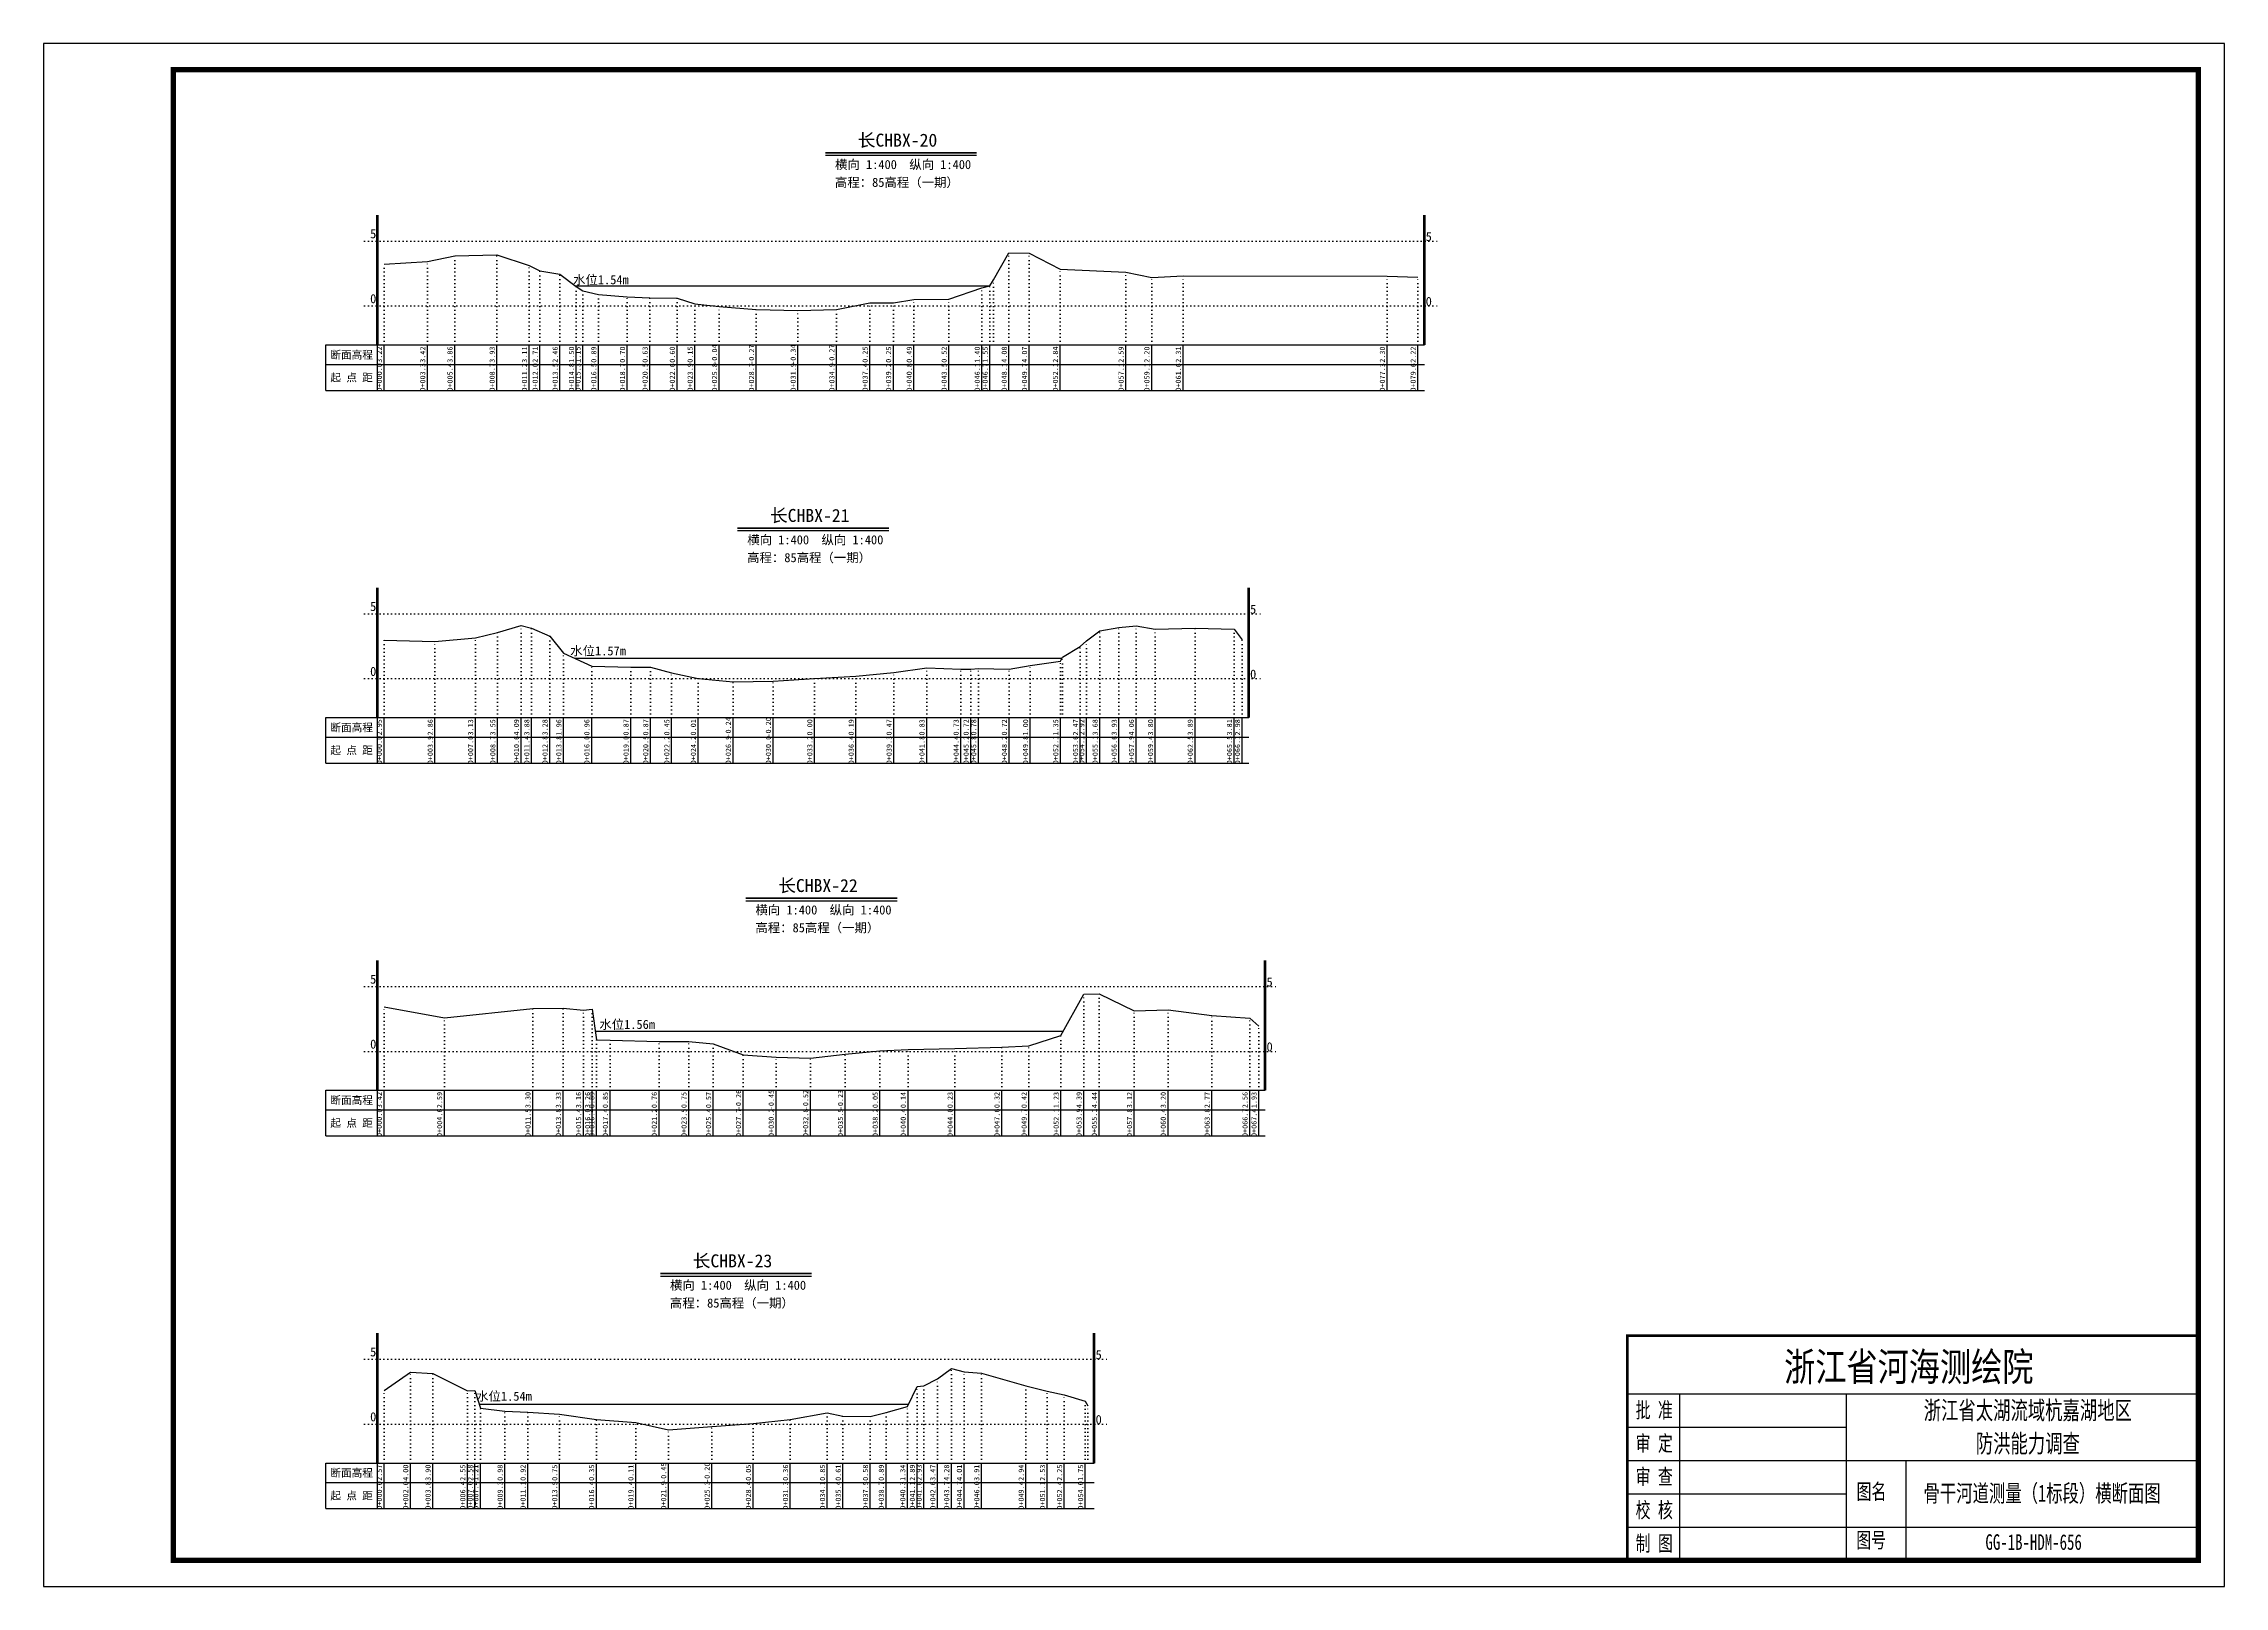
# Model space of a CAD drawing. Header units: millimetres. Extents: x 519117 to 522689, y 3371934 to 3372232.
# Drawn here: x 521368.3 to 521788.3, y 3371934.6 to 3372231.6 of the extents above; entities that cross this region are included whole.
import ezdxf
from ezdxf.enums import TextEntityAlignment as Align

# ---------------------------------------------------------------- set-up
doc = ezdxf.new("R2010")
doc.units = ezdxf.units.MM
doc.header["$LTSCALE"] = 0.4
doc.header["$MEASUREMENT"] = 0
doc.linetypes.add('X4', pattern=[1.6, 0, -1.6])
for name, color, linetype in [('DMX', 1, 'Continuous'), ('TEXT', 7, 'Continuous'), ('zdm1', 5, 'Continuous'), ('ZDMT5', 3, 'Continuous'), ('图框', 7, 'Continuous'), ('断面名称', 5, 'Continuous'), ('比例尺', 3, 'Continuous'), ('水位', 7, 'Continuous')]:
    doc.layers.add(name, color=color, linetype=linetype)
doc.styles.add('HDM', font='仿宋_GB2312.ttf')
doc.styles.add('tk2', font='SimSun.ttf', dxfattribs={"width": 0.8})

msp = doc.modelspace()

# ---------------------------------------------------------------- linework, layer by layer
at = {"lineweight": 100, "const_width": 0.5}
msp.add_lwpolyline([(521783.26, 3371982.88), (521673.26, 3371982.88), (521673.26, 3371939.6), (521783.26, 3371939.6), (521783.26, 3371982.88)], dxfattribs=at)
at = {"layer": 'DMX', "linetype": 'Continuous', "flags": 128}
for points in [[(521433.84, 3372189.15), (521442.19, 3372189.65), (521447.44, 3372190.75), (521455.57, 3372190.93), (521461.79, 3372188.88), (521463.84, 3372187.88), (521467.69, 3372187.25), (521470.84, 3372184.85), (521472.09, 3372183.98), (521475.14, 3372183.33), (521480.67, 3372182.85), (521485.02, 3372182.68), (521490.27, 3372182.6), (521493.69, 3372181.48), (521498.39, 3372181), (521505.52, 3372180.43), (521513.54, 3372180.25), (521520.99, 3372180.43), (521527.39, 3372181.73), (521531.92, 3372181.73), (521535.89, 3372182.33), (521542.62, 3372182.4), (521548.99, 3372184.6), (521550.52, 3372184.98), (521551.22, 3372186.15), (521554.19, 3372191.3), (521558.09, 3372191.28), (521564.04, 3372188.2), (521576.69, 3372187.58), (521581.67, 3372186.6), (521587.72, 3372186.88), (521627.02, 3372186.85), (521632.94, 3372186.65)], [(521433.84, 3372116.73), (521443.64, 3372116.5), (521451.42, 3372117.18), (521455.69, 3372118.23), (521460.24, 3372119.58), (521462.24, 3372119.05), (521465.74, 3372117.55), (521468.42, 3372114.25), (521473.82, 3372111.75), (521481.34, 3372111.53), (521485.14, 3372111.53), (521489.22, 3372110.48), (521494.32, 3372109.38), (521501.04, 3372108.75), (521508.77, 3372108.85), (521516.74, 3372109.35), (521524.72, 3372109.83), (521532.02, 3372110.53), (521538.34, 3372111.43), (521544.92, 3372111.18), (521546.84, 3372111.15), (521548.32, 3372111.3), (521554.22, 3372111.15), (521558.29, 3372111.85), (521564.12, 3372112.73), (521564.52, 3372113.48), (521567.92, 3372115.53), (521569.12, 3372116.65), (521571.69, 3372118.55), (521575.37, 3372119.18), (521578.69, 3372119.5), (521582.37, 3372118.85), (521590.02, 3372119.08), (521597.57, 3372118.88), (521599.12, 3372116.8)], [(521433.84, 3372046.15), (521445.44, 3372044.08), (521462.47, 3372045.85), (521468.32, 3372045.93), (521472.22, 3372045.5), (521473.94, 3372045.75), (521474.77, 3372039.83), (521477.37, 3372039.73), (521486.79, 3372039.5), (521492.52, 3372039.48), (521497.24, 3372039.03), (521503.02, 3372036.95), (521509.32, 3372036.48), (521515.94, 3372036.3), (521522.64, 3372037.03), (521529.34, 3372037.73), (521534.74, 3372037.95), (521543.77, 3372038.18), (521552.79, 3372038.4), (521558.02, 3372038.65), (521564.19, 3372040.68), (521568.59, 3372048.58), (521571.54, 3372048.7), (521578.32, 3372045.4), (521584.82, 3372045.6), (521593.27, 3372044.53), (521600.57, 3372044), (521602.29, 3372042.43)], [(521433.84, 3371972.28), (521438.92, 3371975.85), (521443.22, 3371975.6), (521449.92, 3371972.23), (521451.34, 3371972.3), (521452.42, 3371968.88), (521457.09, 3371968.3), (521461.52, 3371968.15), (521467.62, 3371967.73), (521474.72, 3371966.73), (521482.29, 3371966.13), (521488.59, 3371964.73), (521496.97, 3371965.35), (521504.92, 3371965.98), (521512.07, 3371966.75), (521519.19, 3371967.98), (521522.22, 3371967.38), (521527.47, 3371967.3), (521530.52, 3371968.08), (521534.64, 3371969.2), (521536.49, 3371973.08), (521537.82, 3371973.18), (521540.44, 3371974.53), (521543.09, 3371976.55), (521545.54, 3371975.88), (521548.89, 3371975.63), (521557.44, 3371973.2), (521561.57, 3371972.18), (521564.84, 3371971.48), (521568.89, 3371970.23), (521569.37, 3371969.33)]]:
    msp.add_lwpolyline(points, dxfattribs=at)
at = {"layer": 'TEXT', "color": 0}
for p, q in [((521673.26, 3371971.68, 0), (521783.26, 3371971.68, 0)), ((521683.35, 3371971.68, 0), (521683.35, 3371946.02, 0)), ((521715.43, 3371971.68, 0), (521715.43, 3371946.02, 0)), ((521673.26, 3371965.27, 0), (521715.43, 3371965.27, 0)), ((521673.26, 3371958.85, 0), (521715.43, 3371958.85, 0)), ((521715.43, 3371958.85, 0), (521783.26, 3371958.85, 0)), ((521726.92, 3371958.85, 0), (521726.92, 3371939.6, 0)), ((521673.26, 3371952.43, 0), (521715.43, 3371952.43, 0)), ((521673.26, 3371946.02, 0), (521783.26, 3371946.02, 0)), ((521683.35, 3371946.02, 0), (521683.35, 3371939.6, 0)), ((521715.43, 3371946.02, 0), (521715.43, 3371939.6, 0))]:
    msp.add_line(p, q, dxfattribs=at)
at = {"layer": 'zdm1', "linetype": 'Continuous'}
for p, q in [((521432.47, 3372173.6), (521432.47, 3372198.6)), ((521432.72, 3372173.6), (521432.72, 3372198.6)), ((521634.07, 3372173.6), (521634.07, 3372198.6)), ((521634.32, 3372173.6), (521634.32, 3372198.6)), ((521422.59, 3372164.85), (521422.59, 3372173.6)), ((521422.59, 3372173.6), (521433.84, 3372173.6)), ((521432.59, 3372164.85), (521432.59, 3372173.6)), ((521433.84, 3372173.6), (521634.19, 3372173.6)), ((521422.59, 3372169.85), (521634.19, 3372169.85)), ((521422.59, 3372164.85), (521634.19, 3372164.85)), ((521432.47, 3372101.85), (521432.47, 3372126.85)), ((521432.72, 3372101.85), (521432.72, 3372126.85)), ((521600.24, 3372101.85), (521600.24, 3372126.85)), ((521600.49, 3372101.85), (521600.49, 3372126.85)), ((521422.59, 3372093.1), (521422.59, 3372101.85)), ((521422.59, 3372101.85), (521433.84, 3372101.85)), ((521432.59, 3372093.1), (521432.59, 3372101.85)), ((521433.84, 3372101.85), (521600.37, 3372101.85)), ((521422.59, 3372098.1), (521600.37, 3372098.1)), ((521422.59, 3372093.1), (521600.37, 3372093.1)), ((521432.47, 3372030.1), (521432.47, 3372055.1)), ((521432.72, 3372030.1), (521432.72, 3372055.1)), ((521603.42, 3372030.1), (521603.42, 3372055.1)), ((521603.67, 3372030.1), (521603.67, 3372055.1)), ((521422.59, 3372021.35), (521422.59, 3372030.1)), ((521422.59, 3372030.1), (521433.84, 3372030.1)), ((521432.59, 3372021.35), (521432.59, 3372030.1)), ((521433.84, 3372030.1), (521603.54, 3372030.1)), ((521422.59, 3372026.35), (521603.54, 3372026.35)), ((521422.59, 3372021.35), (521603.54, 3372021.35)), ((521432.47, 3371958.35), (521432.47, 3371983.35)), ((521432.72, 3371958.35), (521432.72, 3371983.35)), ((521570.49, 3371958.35), (521570.49, 3371983.35)), ((521570.74, 3371958.35), (521570.74, 3371983.35)), ((521422.59, 3371949.6), (521422.59, 3371958.35)), ((521422.59, 3371958.35), (521433.84, 3371958.35)), ((521432.59, 3371949.6), (521432.59, 3371958.35)), ((521433.84, 3371958.35), (521570.62, 3371958.35)), ((521422.59, 3371954.6), (521570.62, 3371954.6)), ((521422.59, 3371949.6), (521570.62, 3371949.6))]:
    msp.add_line(p, q, dxfattribs=at)
at = {"layer": 'zdm1', "linetype": 'X4'}
for p, q in [((521430.09, 3372193.6), (521636.69, 3372193.6)), ((521430.09, 3372181.1), (521636.69, 3372181.1)), ((521430.09, 3372121.85), (521602.87, 3372121.85)), ((521430.09, 3372109.35), (521602.87, 3372109.35)), ((521430.09, 3372050.1), (521606.04, 3372050.1)), ((521430.09, 3372037.6), (521606.04, 3372037.6)), ((521430.09, 3371978.35), (521573.12, 3371978.35)), ((521430.09, 3371965.85), (521573.12, 3371965.85))]:
    msp.add_line(p, q, dxfattribs=at)
at = {"layer": 'zdm1', "linetype": 'Continuous', "flags": 128}
for points in [[(521432.59, 3372196.1, 0.25, 0.25, 0), (521432.59, 3372198.6, 0.25, 0.25, 0)], [(521634.19, 3372196.1, 0.25, 0.25, 0), (521634.19, 3372198.6, 0.25, 0.25, 0)], [(521432.59, 3372191.1, 0.25, 0.25, 0), (521432.59, 3372193.6, 0.25, 0.25, 0)], [(521634.19, 3372191.1, 0.25, 0.25, 0), (521634.19, 3372193.6, 0.25, 0.25, 0)], [(521432.59, 3372186.1, 0.25, 0.25, 0), (521432.59, 3372188.6, 0.25, 0.25, 0)], [(521634.19, 3372186.1, 0.25, 0.25, 0), (521634.19, 3372188.6, 0.25, 0.25, 0)], [(521432.59, 3372181.1, 0.25, 0.25, 0), (521432.59, 3372183.6, 0.25, 0.25, 0)], [(521634.19, 3372181.1, 0.25, 0.25, 0), (521634.19, 3372183.6, 0.25, 0.25, 0)], [(521432.59, 3372176.1, 0.25, 0.25, 0), (521432.59, 3372178.6, 0.25, 0.25, 0)], [(521634.19, 3372176.1, 0.25, 0.25, 0), (521634.19, 3372178.6, 0.25, 0.25, 0)], [(521432.59, 3372124.35, 0.25, 0.25, 0), (521432.59, 3372126.85, 0.25, 0.25, 0)], [(521600.37, 3372124.35, 0.25, 0.25, 0), (521600.37, 3372126.85, 0.25, 0.25, 0)], [(521432.59, 3372119.35, 0.25, 0.25, 0), (521432.59, 3372121.85, 0.25, 0.25, 0)], [(521600.37, 3372119.35, 0.25, 0.25, 0), (521600.37, 3372121.85, 0.25, 0.25, 0)], [(521432.59, 3372114.35, 0.25, 0.25, 0), (521432.59, 3372116.85, 0.25, 0.25, 0)], [(521600.37, 3372114.35, 0.25, 0.25, 0), (521600.37, 3372116.85, 0.25, 0.25, 0)], [(521432.59, 3372109.35, 0.25, 0.25, 0), (521432.59, 3372111.85, 0.25, 0.25, 0)], [(521600.37, 3372109.35, 0.25, 0.25, 0), (521600.37, 3372111.85, 0.25, 0.25, 0)], [(521432.59, 3372104.35, 0.25, 0.25, 0), (521432.59, 3372106.85, 0.25, 0.25, 0)], [(521600.37, 3372104.35, 0.25, 0.25, 0), (521600.37, 3372106.85, 0.25, 0.25, 0)], [(521432.59, 3372052.6, 0.25, 0.25, 0), (521432.59, 3372055.1, 0.25, 0.25, 0)], [(521603.54, 3372052.6, 0.25, 0.25, 0), (521603.54, 3372055.1, 0.25, 0.25, 0)], [(521432.59, 3372047.6, 0.25, 0.25, 0), (521432.59, 3372050.1, 0.25, 0.25, 0)], [(521603.54, 3372047.6, 0.25, 0.25, 0), (521603.54, 3372050.1, 0.25, 0.25, 0)], [(521432.59, 3372042.6, 0.25, 0.25, 0), (521432.59, 3372045.1, 0.25, 0.25, 0)], [(521603.54, 3372042.6, 0.25, 0.25, 0), (521603.54, 3372045.1, 0.25, 0.25, 0)], [(521432.59, 3372037.6, 0.25, 0.25, 0), (521432.59, 3372040.1, 0.25, 0.25, 0)], [(521603.54, 3372037.6, 0.25, 0.25, 0), (521603.54, 3372040.1, 0.25, 0.25, 0)], [(521432.59, 3372032.6, 0.25, 0.25, 0), (521432.59, 3372035.1, 0.25, 0.25, 0)], [(521603.54, 3372032.6, 0.25, 0.25, 0), (521603.54, 3372035.1, 0.25, 0.25, 0)], [(521432.59, 3371980.85, 0.25, 0.25, 0), (521432.59, 3371983.35, 0.25, 0.25, 0)], [(521570.62, 3371980.85, 0.25, 0.25, 0), (521570.62, 3371983.35, 0.25, 0.25, 0)], [(521432.59, 3371975.85, 0.25, 0.25, 0), (521432.59, 3371978.35, 0.25, 0.25, 0)], [(521570.62, 3371975.85, 0.25, 0.25, 0), (521570.62, 3371978.35, 0.25, 0.25, 0)], [(521432.59, 3371970.85, 0.25, 0.25, 0), (521432.59, 3371973.35, 0.25, 0.25, 0)], [(521570.62, 3371970.85, 0.25, 0.25, 0), (521570.62, 3371973.35, 0.25, 0.25, 0)], [(521432.59, 3371965.85, 0.25, 0.25, 0), (521432.59, 3371968.35, 0.25, 0.25, 0)], [(521570.62, 3371965.85, 0.25, 0.25, 0), (521570.62, 3371968.35, 0.25, 0.25, 0)], [(521432.59, 3371960.85, 0.25, 0.25, 0), (521432.59, 3371963.35, 0.25, 0.25, 0)], [(521570.62, 3371960.85, 0.25, 0.25, 0), (521570.62, 3371963.35, 0.25, 0.25, 0)]]:
    msp.add_lwpolyline(points, format="xyseb", dxfattribs=at)
at = {"layer": 'ZDMT5', "linetype": 'X4'}
for p, q in [((521433.84, 3372173.6), (521433.84, 3372189.15)), ((521442.19, 3372173.6), (521442.19, 3372189.65)), ((521447.44, 3372173.6), (521447.44, 3372190.75)), ((521455.57, 3372173.6), (521455.57, 3372190.93)), ((521461.79, 3372173.6), (521461.79, 3372188.88)), ((521554.19, 3372173.6), (521554.19, 3372191.3)), ((521558.09, 3372173.6), (521558.09, 3372191.28)), ((521463.84, 3372173.6), (521463.84, 3372187.88)), ((521467.69, 3372173.6), (521467.69, 3372187.25)), ((521470.84, 3372173.6), (521470.84, 3372184.85)), ((521548.99, 3372173.6), (521548.99, 3372184.6)), ((521550.52, 3372173.6), (521550.52, 3372184.98)), ((521551.22, 3372173.6), (521551.22, 3372186.15)), ((521564.04, 3372173.6), (521564.04, 3372188.2)), ((521576.69, 3372173.6), (521576.69, 3372187.58)), ((521581.67, 3372173.6), (521581.67, 3372186.6)), ((521587.72, 3372173.6), (521587.72, 3372186.88)), ((521627.02, 3372173.6), (521627.02, 3372186.85)), ((521632.94, 3372173.6), (521632.94, 3372186.65)), ((521472.09, 3372173.6), (521472.09, 3372183.98)), ((521475.14, 3372173.6), (521475.14, 3372183.33)), ((521480.67, 3372173.6), (521480.67, 3372182.85)), ((521485.02, 3372173.6), (521485.02, 3372182.68)), ((521490.27, 3372173.6), (521490.27, 3372182.6)), ((521493.69, 3372173.6), (521493.69, 3372181.48)), ((521498.39, 3372173.6), (521498.39, 3372181)), ((521505.52, 3372173.6), (521505.52, 3372180.43)), ((521513.54, 3372173.6), (521513.54, 3372180.25)), ((521520.99, 3372173.6), (521520.99, 3372180.43)), ((521527.39, 3372173.6), (521527.39, 3372181.73)), ((521531.92, 3372173.6), (521531.92, 3372181.73)), ((521535.89, 3372173.6), (521535.89, 3372182.33)), ((521542.62, 3372173.6), (521542.62, 3372182.4)), ((521451.42, 3372101.85), (521451.42, 3372117.18)), ((521455.69, 3372101.85), (521455.69, 3372118.23)), ((521460.24, 3372101.85), (521460.24, 3372119.58)), ((521462.24, 3372101.85), (521462.24, 3372119.05)), ((521465.74, 3372101.85), (521465.74, 3372117.55)), ((521571.69, 3372101.85), (521571.69, 3372118.55)), ((521575.37, 3372101.85), (521575.37, 3372119.18)), ((521578.69, 3372101.85), (521578.69, 3372119.5)), ((521582.37, 3372101.85), (521582.37, 3372118.85)), ((521590.02, 3372101.85), (521590.02, 3372119.08)), ((521597.57, 3372101.85), (521597.57, 3372118.88)), ((521433.84, 3372101.85), (521433.84, 3372116.73)), ((521443.64, 3372101.85), (521443.64, 3372116.5)), ((521468.42, 3372101.85), (521468.42, 3372114.25)), ((521564.52, 3372101.85), (521564.52, 3372113.48)), ((521567.92, 3372101.85), (521567.92, 3372115.53)), ((521569.12, 3372101.85), (521569.12, 3372116.65)), ((521599.12, 3372101.85), (521599.12, 3372116.8)), ((521473.82, 3372101.85), (521473.82, 3372111.75)), ((521481.34, 3372101.85), (521481.34, 3372111.53)), ((521485.14, 3372101.85), (521485.14, 3372111.53)), ((521489.22, 3372101.85), (521489.22, 3372110.48)), ((521494.32, 3372101.85), (521494.32, 3372109.38)), ((521501.04, 3372101.85), (521501.04, 3372108.75)), ((521508.77, 3372101.85), (521508.77, 3372108.85)), ((521516.74, 3372101.85), (521516.74, 3372109.35)), ((521524.72, 3372101.85), (521524.72, 3372109.83)), ((521532.02, 3372101.85), (521532.02, 3372110.53)), ((521538.34, 3372101.85), (521538.34, 3372111.43)), ((521544.92, 3372101.85), (521544.92, 3372111.18)), ((521546.84, 3372101.85), (521546.84, 3372111.15)), ((521548.32, 3372101.85), (521548.32, 3372111.3)), ((521554.22, 3372101.85), (521554.22, 3372111.15)), ((521558.29, 3372101.85), (521558.29, 3372111.85)), ((521564.12, 3372101.85), (521564.12, 3372112.73)), ((521433.84, 3372030.1), (521433.84, 3372046.15)), ((521462.47, 3372030.1), (521462.47, 3372045.85)), ((521468.32, 3372030.1), (521468.32, 3372045.93)), ((521473.94, 3372030.1), (521473.94, 3372045.75)), ((521568.59, 3372030.1), (521568.59, 3372048.58)), ((521571.54, 3372030.1), (521571.54, 3372048.7)), ((521584.82, 3372030.1), (521584.82, 3372045.6)), ((521445.44, 3372030.1), (521445.44, 3372044.08)), ((521472.22, 3372030.1), (521472.22, 3372045.5)), ((521578.32, 3372030.1), (521578.32, 3372045.4)), ((521593.27, 3372030.1), (521593.27, 3372044.53)), ((521600.57, 3372030.1), (521600.57, 3372044)), ((521602.29, 3372030.1), (521602.29, 3372042.43)), ((521474.77, 3372030.1), (521474.77, 3372039.83)), ((521477.37, 3372030.1), (521477.37, 3372039.73)), ((521486.79, 3372030.1), (521486.79, 3372039.5)), ((521492.52, 3372030.1), (521492.52, 3372039.48)), ((521497.24, 3372030.1), (521497.24, 3372039.03)), ((521529.34, 3372030.1), (521529.34, 3372037.73)), ((521534.74, 3372030.1), (521534.74, 3372037.95)), ((521543.77, 3372030.1), (521543.77, 3372038.18)), ((521552.79, 3372030.1), (521552.79, 3372038.4)), ((521558.02, 3372030.1), (521558.02, 3372038.65)), ((521564.19, 3372030.1), (521564.19, 3372040.68)), ((521503.02, 3372030.1), (521503.02, 3372036.95)), ((521509.32, 3372030.1), (521509.32, 3372036.48)), ((521515.94, 3372030.1), (521515.94, 3372036.3)), ((521522.64, 3372030.1), (521522.64, 3372037.03)), ((521438.92, 3371958.35), (521438.92, 3371975.85)), ((521443.22, 3371958.35), (521443.22, 3371975.6)), ((521540.44, 3371958.35), (521540.44, 3371974.53)), ((521543.09, 3371958.35), (521543.09, 3371976.55)), ((521545.54, 3371958.35), (521545.54, 3371975.88)), ((521548.89, 3371958.35), (521548.89, 3371975.63)), ((521433.84, 3371958.35), (521433.84, 3371972.28)), ((521449.92, 3371958.35), (521449.92, 3371972.23)), ((521451.34, 3371958.35), (521451.34, 3371972.3)), ((521536.49, 3371958.35), (521536.49, 3371973.08)), ((521537.82, 3371958.35), (521537.82, 3371973.18)), ((521557.44, 3371958.35), (521557.44, 3371973.2)), ((521561.57, 3371958.35), (521561.57, 3371972.18)), ((521564.84, 3371958.35), (521564.84, 3371971.48)), ((521568.89, 3371958.35), (521568.89, 3371970.23)), ((521452.42, 3371958.35), (521452.42, 3371968.88)), ((521457.09, 3371958.35), (521457.09, 3371968.3)), ((521461.52, 3371958.35), (521461.52, 3371968.15)), ((521467.62, 3371958.35), (521467.62, 3371967.73)), ((521474.72, 3371958.35), (521474.72, 3371966.73)), ((521482.29, 3371958.35), (521482.29, 3371966.13)), ((521504.92, 3371958.35), (521504.92, 3371965.98)), ((521512.07, 3371958.35), (521512.07, 3371966.75)), ((521519.19, 3371958.35), (521519.19, 3371967.98)), ((521522.22, 3371958.35), (521522.22, 3371967.38)), ((521527.47, 3371958.35), (521527.47, 3371967.3)), ((521530.52, 3371958.35), (521530.52, 3371968.08)), ((521534.64, 3371958.35), (521534.64, 3371969.2)), ((521569.37, 3371958.35), (521569.37, 3371969.33)), ((521488.59, 3371958.35), (521488.59, 3371964.73)), ((521496.97, 3371958.35), (521496.97, 3371965.35))]:
    msp.add_line(p, q, dxfattribs=at)
at = {"layer": 'ZDMT5', "linetype": 'Continuous'}
for p, q in [((521433.84, 3372164.85), (521433.84, 3372173.6)), ((521442.19, 3372164.85), (521442.19, 3372173.6)), ((521447.44, 3372164.85), (521447.44, 3372173.6)), ((521455.57, 3372164.85), (521455.57, 3372173.6)), ((521461.79, 3372164.85), (521461.79, 3372173.6)), ((521463.84, 3372164.85), (521463.84, 3372173.6)), ((521467.69, 3372164.85), (521467.69, 3372173.6)), ((521470.84, 3372164.85), (521470.84, 3372173.6)), ((521472.09, 3372164.85), (521472.09, 3372173.6)), ((521475.14, 3372164.85), (521475.14, 3372173.6)), ((521480.67, 3372164.85), (521480.67, 3372173.6)), ((521485.02, 3372164.85), (521485.02, 3372173.6)), ((521490.27, 3372164.85), (521490.27, 3372173.6)), ((521493.69, 3372164.85), (521493.69, 3372173.6)), ((521498.39, 3372164.85), (521498.39, 3372173.6)), ((521505.52, 3372164.85), (521505.52, 3372173.6)), ((521513.54, 3372164.85), (521513.54, 3372173.6)), ((521520.99, 3372164.85), (521520.99, 3372173.6)), ((521527.39, 3372164.85), (521527.39, 3372173.6)), ((521531.92, 3372164.85), (521531.92, 3372173.6)), ((521535.89, 3372164.85), (521535.89, 3372173.6)), ((521542.62, 3372164.85), (521542.62, 3372173.6)), ((521548.99, 3372164.85), (521548.99, 3372173.6)), ((521550.52, 3372164.85), (521550.52, 3372173.6)), ((521554.19, 3372164.85), (521554.19, 3372173.6)), ((521558.09, 3372164.85), (521558.09, 3372173.6)), ((521564.04, 3372164.85), (521564.04, 3372173.6)), ((521576.69, 3372164.85), (521576.69, 3372173.6)), ((521581.67, 3372164.85), (521581.67, 3372173.6)), ((521587.72, 3372164.85), (521587.72, 3372173.6)), ((521627.02, 3372164.85), (521627.02, 3372173.6)), ((521632.94, 3372164.85), (521632.94, 3372173.6)), ((521433.84, 3372093.1), (521433.84, 3372101.85)), ((521443.64, 3372093.1), (521443.64, 3372101.85)), ((521451.42, 3372093.1), (521451.42, 3372101.85)), ((521455.69, 3372093.1), (521455.69, 3372101.85)), ((521460.24, 3372093.1), (521460.24, 3372101.85)), ((521462.24, 3372093.1), (521462.24, 3372101.85)), ((521465.74, 3372093.1), (521465.74, 3372101.85)), ((521468.42, 3372093.1), (521468.42, 3372101.85)), ((521473.82, 3372093.1), (521473.82, 3372101.85)), ((521481.34, 3372093.1), (521481.34, 3372101.85)), ((521485.14, 3372093.1), (521485.14, 3372101.85)), ((521489.22, 3372093.1), (521489.22, 3372101.85)), ((521494.32, 3372093.1), (521494.32, 3372101.85)), ((521501.04, 3372093.1), (521501.04, 3372101.85)), ((521508.77, 3372093.1), (521508.77, 3372101.85)), ((521516.74, 3372093.1), (521516.74, 3372101.85)), ((521524.72, 3372093.1), (521524.72, 3372101.85)), ((521532.02, 3372093.1), (521532.02, 3372101.85)), ((521538.34, 3372093.1), (521538.34, 3372101.85)), ((521544.92, 3372093.1), (521544.92, 3372101.85)), ((521546.84, 3372093.1), (521546.84, 3372101.85)), ((521548.32, 3372093.1), (521548.32, 3372101.85)), ((521554.22, 3372093.1), (521554.22, 3372101.85)), ((521558.29, 3372093.1), (521558.29, 3372101.85)), ((521564.12, 3372093.1), (521564.12, 3372101.85)), ((521567.92, 3372093.1), (521567.92, 3372101.85)), ((521569.12, 3372093.1), (521569.12, 3372101.85)), ((521571.69, 3372093.1), (521571.69, 3372101.85)), ((521575.37, 3372093.1), (521575.37, 3372101.85)), ((521578.69, 3372093.1), (521578.69, 3372101.85)), ((521582.37, 3372093.1), (521582.37, 3372101.85)), ((521590.02, 3372093.1), (521590.02, 3372101.85)), ((521597.57, 3372093.1), (521597.57, 3372101.85)), ((521599.12, 3372093.1), (521599.12, 3372101.85)), ((521433.84, 3372021.35), (521433.84, 3372030.1)), ((521445.44, 3372021.35), (521445.44, 3372030.1)), ((521462.47, 3372021.35), (521462.47, 3372030.1)), ((521468.32, 3372021.35), (521468.32, 3372030.1)), ((521472.22, 3372021.35), (521472.22, 3372030.1)), ((521473.94, 3372021.35), (521473.94, 3372030.1)), ((521474.77, 3372021.35), (521474.77, 3372030.1)), ((521477.37, 3372021.35), (521477.37, 3372030.1)), ((521486.79, 3372021.35), (521486.79, 3372030.1)), ((521492.52, 3372021.35), (521492.52, 3372030.1)), ((521497.24, 3372021.35), (521497.24, 3372030.1)), ((521503.02, 3372021.35), (521503.02, 3372030.1)), ((521509.32, 3372021.35), (521509.32, 3372030.1)), ((521515.94, 3372021.35), (521515.94, 3372030.1)), ((521522.64, 3372021.35), (521522.64, 3372030.1)), ((521529.34, 3372021.35), (521529.34, 3372030.1)), ((521534.74, 3372021.35), (521534.74, 3372030.1)), ((521543.77, 3372021.35), (521543.77, 3372030.1)), ((521552.79, 3372021.35), (521552.79, 3372030.1)), ((521558.02, 3372021.35), (521558.02, 3372030.1)), ((521564.19, 3372021.35), (521564.19, 3372030.1)), ((521568.59, 3372021.35), (521568.59, 3372030.1)), ((521571.54, 3372021.35), (521571.54, 3372030.1)), ((521578.32, 3372021.35), (521578.32, 3372030.1)), ((521584.82, 3372021.35), (521584.82, 3372030.1)), ((521593.27, 3372021.35), (521593.27, 3372030.1)), ((521600.57, 3372021.35), (521600.57, 3372030.1)), ((521602.29, 3372021.35), (521602.29, 3372030.1)), ((521433.84, 3371949.6), (521433.84, 3371958.35)), ((521438.92, 3371949.6), (521438.92, 3371958.35)), ((521443.22, 3371949.6), (521443.22, 3371958.35)), ((521449.92, 3371949.6), (521449.92, 3371958.35)), ((521451.34, 3371949.6), (521451.34, 3371958.35)), ((521452.42, 3371949.6), (521452.42, 3371958.35)), ((521457.09, 3371949.6), (521457.09, 3371958.35)), ((521461.52, 3371949.6), (521461.52, 3371958.35)), ((521467.62, 3371949.6), (521467.62, 3371958.35)), ((521474.72, 3371949.6), (521474.72, 3371958.35)), ((521482.29, 3371949.6), (521482.29, 3371958.35)), ((521488.59, 3371949.6), (521488.59, 3371958.35)), ((521496.97, 3371949.6), (521496.97, 3371958.35)), ((521504.92, 3371949.6), (521504.92, 3371958.35)), ((521512.07, 3371949.6), (521512.07, 3371958.35)), ((521519.19, 3371949.6), (521519.19, 3371958.35)), ((521522.22, 3371949.6), (521522.22, 3371958.35)), ((521527.47, 3371949.6), (521527.47, 3371958.35)), ((521530.52, 3371949.6), (521530.52, 3371958.35)), ((521534.64, 3371949.6), (521534.64, 3371958.35)), ((521536.49, 3371949.6), (521536.49, 3371958.35)), ((521537.82, 3371949.6), (521537.82, 3371958.35)), ((521540.44, 3371949.6), (521540.44, 3371958.35)), ((521543.09, 3371949.6), (521543.09, 3371958.35)), ((521545.54, 3371949.6), (521545.54, 3371958.35)), ((521548.89, 3371949.6), (521548.89, 3371958.35)), ((521557.44, 3371949.6), (521557.44, 3371958.35)), ((521561.57, 3371949.6), (521561.57, 3371958.35)), ((521564.84, 3371949.6), (521564.84, 3371958.35)), ((521568.89, 3371949.6), (521568.89, 3371958.35))]:
    msp.add_line(p, q, dxfattribs=at)
at = {"layer": '图框', "flags": 128}
msp.add_lwpolyline([(521368.26, 3371934.6), (521788.26, 3371934.6), (521788.26, 3372231.6), (521368.26, 3372231.6)], close=True, dxfattribs=at)
at = {"layer": '图框', "const_width": 1, "flags": 128}
msp.add_lwpolyline([(521393.26, 3371939.6), (521783.26, 3371939.6), (521783.26, 3372226.6), (521393.26, 3372226.6)], close=True, dxfattribs=at)
at = {"layer": '比例尺', "color": 3, "linetype": 'Continuous', "lineweight": 40}
for p, q in [((521518.83, 3372210.6), (521547.95, 3372210.6)), ((521501.92, 3372138.35), (521531.04, 3372138.35)), ((521503.5, 3372067.1), (521532.63, 3372067.1)), ((521487.04, 3371994.85), (521516.17, 3371994.85))]:
    msp.add_line(p, q, dxfattribs=at)
at = {"layer": '比例尺', "color": 3, "linetype": 'Continuous'}
for p, q in [((521518.83, 3372210.1), (521547.95, 3372210.1)), ((521501.92, 3372137.85), (521531.04, 3372137.85)), ((521503.5, 3372066.6), (521532.63, 3372066.6)), ((521487.04, 3371994.35), (521516.17, 3371994.35))]:
    msp.add_line(p, q, dxfattribs=at)
at = {"layer": '水位', "color": 6, "linetype": 'Continuous'}
for p, q in [((521470.71, 3372184.95), (521550.5, 3372184.95)), ((521470.52, 3372113.28), (521564.41, 3372113.28)), ((521474.53, 3372041.5), (521564.65, 3372041.5)), ((521452.16, 3371969.7), (521534.88, 3371969.7))]:
    msp.add_line(p, q, dxfattribs=at)

# ---------------------------------------------------------------- texts
at = {"layer": 'TEXT', "color": 7, "ltscale": 8, "style": 'tk2'}
for tag, p, s, height, width in [('浙江省河海测绘院', (521703.48, 3371974.12, 0), '（单位名称）', 5.5, 0.8), ('批 准', (521674.88, 3371967.05, 0), '批准', 3, 0.7), ('审 定', (521674.88, 3371960.64, 0), '审定', 3, 0.7), ('审 查', (521674.88, 3371954.22, 0), '审 查', 3, 0.7), ('图名', (521717.42, 3371951.35, 0), '审查', 3, 0.7), ('校 核', (521674.88, 3371947.8, 0), '校 核', 3, 0.7), ('制 图', (521674.88, 3371941.39, 0), '制 图', 3, 0.7), ('图号', (521717.37, 3371942.02, 0), '图号', 3, 0.7)]:
    msp.add_attdef(tag, p, s, height=height, dxfattribs=dict(at, width=width))
at = {"layer": 'TEXT', "color": 0, "style": 'tk2', "width": 0.7}
for tag, text, height, p in [('浙江省太湖流域杭嘉湖地区', '浙江省太湖流域杭嘉湖地区', 3.5, (521750.41, 3371968.5, -206.67)), ('防洪能力调查', '防洪能力调查', 3.5, (521750.41, 3371962.11, -206.67)), ('骨干河道测量（1标段）横断面图', '骨干河道测量（1标段）横断面图', 3.3, (521753.16, 3371952.53, -206.67)), ('GG-1B-HDM-656', 'GG-1B-HDM-001', 3, (521751.53, 3371943.13, -206.67))]:
    msp.add_attdef(tag, text=text, height=height, dxfattribs=at).set_placement(p, align=Align.MIDDLE_CENTER)
at = {"layer": 'zdm1', "linetype": 'Continuous', "style": 'HDM'}
for s, p in [('5', (521432.34, 3372193.6)), ('0', (521432.34, 3372181.1)), ('5', (521432.34, 3372121.85)), ('0', (521432.34, 3372109.35)), ('5', (521432.34, 3372050.1)), ('0', (521432.34, 3372037.6)), ('5', (521432.34, 3371978.35)), ('0', (521432.34, 3371965.85))]:
    msp.add_text(s, height=1.75, dxfattribs=at).set_placement(p, align=Align.BOTTOM_RIGHT)
for s, p in [('5', (521634.44, 3372193.6)), ('0', (521634.44, 3372181.1)), ('5', (521600.62, 3372121.85)), ('0', (521600.62, 3372109.35)), ('5', (521603.79, 3372050.1)), ('0', (521603.79, 3372037.6)), ('5', (521570.87, 3371978.35)), ('0', (521570.87, 3371965.85))]:
    msp.add_text(s, height=1.75, dxfattribs=at).set_placement(p)
for s, p in [('断面高程', (521427.59, 3372171.73)), ('起 点 距', (521427.59, 3372167.35)), ('断面高程', (521427.59, 3372099.98)), ('起 点 距', (521427.59, 3372095.6)), ('断面高程', (521427.59, 3372028.23)), ('起 点 距', (521427.59, 3372023.85)), ('断面高程', (521427.59, 3371956.48)), ('起 点 距', (521427.59, 3371952.1))]:
    msp.add_text(s, height=1.5, dxfattribs=at).set_placement(p, align=Align.MIDDLE)
at = {"layer": 'ZDMT5', "linetype": 'Continuous', "style": 'HDM'}
for s, p in [('3.22', (521433.72, 3372171.73)), ('3.42', (521442.07, 3372171.73)), ('3.86', (521447.32, 3372171.73)), ('3.93', (521455.44, 3372171.73)), ('3.11', (521461.67, 3372171.73)), ('2.71', (521463.72, 3372171.73)), ('2.46', (521467.57, 3372171.73)), ('1.50', (521470.72, 3372171.73)), ('1.15', (521471.97, 3372171.73)), ('0.89', (521475.02, 3372171.73)), ('0.70', (521480.54, 3372171.73)), ('0.63', (521484.89, 3372171.73)), ('0.60', (521490.14, 3372171.73)), ('0.15', (521493.57, 3372171.73)), ('-0.04', (521498.27, 3372171.73)), ('-0.27', (521505.39, 3372171.73)), ('-0.34', (521513.42, 3372171.73)), ('-0.27', (521520.87, 3372171.73)), ('0.25', (521527.27, 3372171.73)), ('0.25', (521531.79, 3372171.73)), ('0.49', (521535.77, 3372171.73)), ('0.52', (521542.49, 3372171.73)), ('1.40', (521548.87, 3372171.73)), ('1.55', (521550.39, 3372171.73)), ('4.08', (521554.07, 3372171.73)), ('4.07', (521557.97, 3372171.73)), ('2.84', (521563.92, 3372171.73)), ('2.59', (521576.57, 3372171.73)), ('2.20', (521581.54, 3372171.73)), ('2.31', (521587.59, 3372171.73)), ('2.30', (521626.89, 3372171.73)), ('2.22', (521632.82, 3372171.73)), ('0+000.0', (521433.72, 3372167.35)), ('0+003.3', (521442.07, 3372167.35)), ('0+005.4', (521447.32, 3372167.35)), ('0+008.7', (521455.44, 3372167.35)), ('0+011.2', (521461.67, 3372167.35)), ('0+012.0', (521463.72, 3372167.35)), ('0+013.5', (521467.57, 3372167.35)), ('0+014.8', (521470.72, 3372167.35)), ('0+015.3', (521471.97, 3372167.35)), ('0+016.5', (521475.02, 3372167.35)), ('0+018.7', (521480.54, 3372167.35)), ('0+020.5', (521484.89, 3372167.35)), ('0+022.6', (521490.14, 3372167.35)), ('0+023.9', (521493.57, 3372167.35)), ('0+025.8', (521498.27, 3372167.35)), ('0+028.7', (521505.39, 3372167.35)), ('0+031.9', (521513.42, 3372167.35)), ('0+034.9', (521520.87, 3372167.35)), ('0+037.4', (521527.27, 3372167.35)), ('0+039.2', (521531.79, 3372167.35)), ('0+040.8', (521535.77, 3372167.35)), ('0+043.5', (521542.49, 3372167.35)), ('0+046.1', (521548.87, 3372167.35)), ('0+046.7', (521550.39, 3372167.35)), ('0+048.1', (521554.07, 3372167.35)), ('0+049.7', (521557.97, 3372167.35)), ('0+052.1', (521563.92, 3372167.35)), ('0+057.1', (521576.57, 3372167.35)), ('0+059.1', (521581.54, 3372167.35)), ('0+061.6', (521587.59, 3372167.35)), ('0+077.3', (521626.89, 3372167.35)), ('0+079.6', (521632.82, 3372167.35)), ('2.95', (521433.72, 3372099.98)), ('2.86', (521443.52, 3372099.98)), ('3.13', (521451.29, 3372099.98)), ('3.55', (521455.57, 3372099.98)), ('4.09', (521460.12, 3372099.98)), ('3.88', (521462.12, 3372099.98)), ('3.28', (521465.62, 3372099.98)), ('1.96', (521468.29, 3372099.98)), ('0.96', (521473.69, 3372099.98)), ('0.87', (521481.22, 3372099.98)), ('0.87', (521485.02, 3372099.98)), ('0.45', (521489.09, 3372099.98)), ('0.01', (521494.19, 3372099.98)), ('-0.24', (521500.92, 3372099.98)), ('-0.20', (521508.64, 3372099.98)), ('0.00', (521516.62, 3372099.98)), ('0.19', (521524.59, 3372099.98)), ('0.47', (521531.89, 3372099.98)), ('0.83', (521538.22, 3372099.98)), ('0.73', (521544.79, 3372099.98)), ('0.72', (521546.72, 3372099.98)), ('0.78', (521548.19, 3372099.98)), ('0.72', (521554.09, 3372099.98)), ('1.00', (521558.17, 3372099.98)), ('1.35', (521563.99, 3372099.98)), ('2.47', (521567.79, 3372099.98)), ('2.92', (521568.99, 3372099.98)), ('3.68', (521571.57, 3372099.98)), ('3.93', (521575.24, 3372099.98)), ('4.06', (521578.57, 3372099.98)), ('3.80', (521582.24, 3372099.98)), ('3.89', (521589.89, 3372099.98)), ('3.81', (521597.44, 3372099.98)), ('2.98', (521598.99, 3372099.98)), ('0+000.0', (521433.72, 3372095.6)), ('0+003.9', (521443.52, 3372095.6)), ('0+007.0', (521451.29, 3372095.6)), ('0+008.7', (521455.57, 3372095.6)), ('0+010.6', (521460.12, 3372095.6)), ('0+011.4', (521462.12, 3372095.6)), ('0+012.8', (521465.62, 3372095.6)), ('0+013.8', (521468.29, 3372095.6)), ('0+016.0', (521473.69, 3372095.6)), ('0+019.0', (521481.22, 3372095.6)), ('0+020.5', (521485.02, 3372095.6)), ('0+022.2', (521489.09, 3372095.6)), ('0+024.2', (521494.19, 3372095.6)), ('0+026.9', (521500.92, 3372095.6)), ('0+030.0', (521508.64, 3372095.6)), ('0+033.2', (521516.62, 3372095.6)), ('0+036.4', (521524.59, 3372095.6)), ('0+039.3', (521531.89, 3372095.6)), ('0+041.8', (521538.22, 3372095.6)), ('0+044.4', (521544.79, 3372095.6)), ('0+045.2', (521546.72, 3372095.6)), ('0+045.8', (521548.19, 3372095.6)), ('0+048.2', (521554.09, 3372095.6)), ('0+049.8', (521558.17, 3372095.6)), ('0+052.1', (521563.99, 3372095.6)), ('0+053.6', (521567.79, 3372095.6)), ('0+054.1', (521568.99, 3372095.6)), ('0+055.1', (521571.57, 3372095.6)), ('0+056.6', (521575.24, 3372095.6)), ('0+057.9', (521578.57, 3372095.6)), ('0+059.4', (521582.24, 3372095.6)), ('0+062.5', (521589.89, 3372095.6)), ('0+065.5', (521597.44, 3372095.6)), ('0+066.1', (521598.99, 3372095.6)), ('3.42', (521433.72, 3372028.23)), ('2.59', (521445.32, 3372028.23)), ('3.30', (521462.34, 3372028.23)), ('3.33', (521468.19, 3372028.23)), ('3.16', (521472.09, 3372028.23)), ('3.26', (521473.82, 3372028.23)), ('0.89', (521474.64, 3372028.23)), ('0.85', (521477.24, 3372028.23)), ('0.76', (521486.67, 3372028.23)), ('0.75', (521492.39, 3372028.23)), ('0.57', (521497.12, 3372028.23)), ('-0.26', (521502.89, 3372028.23)), ('-0.45', (521509.19, 3372028.23)), ('-0.52', (521515.82, 3372028.23)), ('-0.23', (521522.52, 3372028.23)), ('0.05', (521529.22, 3372028.23)), ('0.14', (521534.62, 3372028.23)), ('0.23', (521543.64, 3372028.23)), ('0.32', (521552.67, 3372028.23)), ('0.42', (521557.89, 3372028.23)), ('1.23', (521564.07, 3372028.23)), ('4.39', (521568.47, 3372028.23)), ('4.44', (521571.42, 3372028.23)), ('3.12', (521578.19, 3372028.23)), ('3.20', (521584.69, 3372028.23)), ('2.77', (521593.14, 3372028.23)), ('2.56', (521600.44, 3372028.23)), ('1.93', (521602.17, 3372028.23)), ('0+000.0', (521433.72, 3372023.85)), ('0+004.6', (521445.32, 3372023.85)), ('0+011.5', (521462.34, 3372023.85)), ('0+013.8', (521468.19, 3372023.85)), ('0+015.4', (521472.09, 3372023.85)), ('0+016.0', (521473.82, 3372023.85)), ('0+016.4', (521474.64, 3372023.85)), ('0+017.4', (521477.24, 3372023.85)), ('0+021.2', (521486.67, 3372023.85)), ('0+023.5', (521492.39, 3372023.85)), ('0+025.4', (521497.12, 3372023.85)), ('0+027.7', (521502.89, 3372023.85)), ('0+030.2', (521509.19, 3372023.85)), ('0+032.8', (521515.82, 3372023.85)), ('0+035.5', (521522.52, 3372023.85)), ('0+038.2', (521529.22, 3372023.85)), ('0+040.4', (521534.62, 3372023.85)), ('0+044.0', (521543.64, 3372023.85)), ('0+047.6', (521552.67, 3372023.85)), ('0+049.7', (521557.89, 3372023.85)), ('0+052.1', (521564.07, 3372023.85)), ('0+053.9', (521568.47, 3372023.85)), ('0+055.1', (521571.42, 3372023.85)), ('0+057.8', (521578.19, 3372023.85)), ('0+060.4', (521584.69, 3372023.85)), ('0+063.8', (521593.14, 3372023.85)), ('0+066.7', (521600.44, 3372023.85)), ('0+067.4', (521602.17, 3372023.85)), ('2.57', (521433.72, 3371956.48)), ('4.00', (521438.79, 3371956.48)), ('3.90', (521443.09, 3371956.48)), ('2.55', (521449.79, 3371956.48)), ('2.58', (521451.22, 3371956.48)), ('1.21', (521452.29, 3371956.48)), ('0.98', (521456.97, 3371956.48)), ('0.92', (521461.39, 3371956.48)), ('0.75', (521467.49, 3371956.48)), ('0.35', (521474.59, 3371956.48)), ('0.11', (521482.17, 3371956.48)), ('-0.45', (521488.47, 3371956.48)), ('-0.20', (521496.84, 3371956.48)), ('0.05', (521504.79, 3371956.48)), ('0.36', (521511.94, 3371956.48)), ('0.85', (521519.07, 3371956.48)), ('0.61', (521522.09, 3371956.48)), ('0.58', (521527.34, 3371956.48)), ('0.89', (521530.39, 3371956.48)), ('1.34', (521534.52, 3371956.48)), ('2.89', (521536.37, 3371956.48)), ('2.93', (521537.69, 3371956.48)), ('3.47', (521540.32, 3371956.48)), ('4.28', (521542.97, 3371956.48)), ('4.01', (521545.42, 3371956.48)), ('3.91', (521548.77, 3371956.48)), ('2.94', (521557.32, 3371956.48)), ('2.53', (521561.44, 3371956.48)), ('2.25', (521564.72, 3371956.48)), ('1.75', (521568.77, 3371956.48)), ('0+000.0', (521433.72, 3371952.1)), ('0+002.0', (521438.79, 3371952.1)), ('0+003.8', (521443.09, 3371952.1)), ('0+006.4', (521449.79, 3371952.1)), ('0+007.0', (521451.22, 3371952.1)), ('0+007.4', (521452.29, 3371952.1)), ('0+009.3', (521456.97, 3371952.1)), ('0+011.1', (521461.39, 3371952.1)), ('0+013.5', (521467.49, 3371952.1)), ('0+016.4', (521474.59, 3371952.1)), ('0+019.4', (521482.17, 3371952.1)), ('0+021.9', (521488.47, 3371952.1)), ('0+025.3', (521496.84, 3371952.1)), ('0+028.4', (521504.79, 3371952.1)), ('0+031.3', (521511.94, 3371952.1)), ('0+034.1', (521519.07, 3371952.1)), ('0+035.4', (521522.09, 3371952.1)), ('0+037.5', (521527.34, 3371952.1)), ('0+038.7', (521530.39, 3371952.1)), ('0+040.3', (521534.52, 3371952.1)), ('0+041.1', (521536.37, 3371952.1)), ('0+041.6', (521537.69, 3371952.1)), ('0+042.6', (521540.32, 3371952.1)), ('0+043.7', (521542.97, 3371952.1)), ('0+044.7', (521545.42, 3371952.1)), ('0+046.0', (521548.77, 3371952.1)), ('0+049.4', (521557.32, 3371952.1)), ('0+051.1', (521561.44, 3371952.1)), ('0+052.4', (521564.72, 3371952.1)), ('0+054.0', (521568.77, 3371952.1))]:
    msp.add_text(s, height=1, rotation=90, dxfattribs=at).set_placement(p, align=Align.BOTTOM_CENTER)
at = {"layer": '断面名称', "color": 5, "linetype": 'Continuous', "style": 'HDM'}
for s, p in [('长CHBX-20', (521532.72, 3372213.07)), ('长CHBX-21', (521515.81, 3372140.82)), ('长CHBX-22', (521517.4, 3372069.57)), ('长CHBX-23', (521500.94, 3371997.32))]:
    msp.add_text(s, height=2.5, dxfattribs=at).set_placement(p, align=Align.MIDDLE)
at = {"layer": '比例尺', "color": 3, "linetype": 'Continuous', "style": 'HDM'}
for s, p in [('横向 1:400  纵向 1:400', (521546.9, 3372206.93)), ('高程：85高程（一期）', (521544.53, 3372203.5)), ('横向 1:400  纵向 1:400', (521529.99, 3372134.68)), ('高程：85高程（一期）', (521527.62, 3372131.25)), ('横向 1:400  纵向 1:400', (521531.57, 3372063.43)), ('高程：85高程（一期）', (521529.21, 3372060)), ('横向 1:400  纵向 1:400', (521515.11, 3371991.18)), ('高程：85高程（一期）', (521512.75, 3371987.75))]:
    msp.add_text(s, height=1.75, dxfattribs=at).set_placement(p, align=Align.BOTTOM_RIGHT)
at = {"layer": '水位', "color": 6, "linetype": 'Continuous', "style": 'HDM'}
for s, p in [('水位1.54m', (521475.6, 3372186.19)), ('水位1.57m', (521475.05, 3372114.74)), ('水位1.56m', (521480.65, 3372042.83)), ('水位1.54m', (521456.93, 3371971.25))]:
    msp.add_text(s, height=1.75, dxfattribs=at).set_placement(p, align=Align.MIDDLE)

doc.saveas('drawing.dxf')
